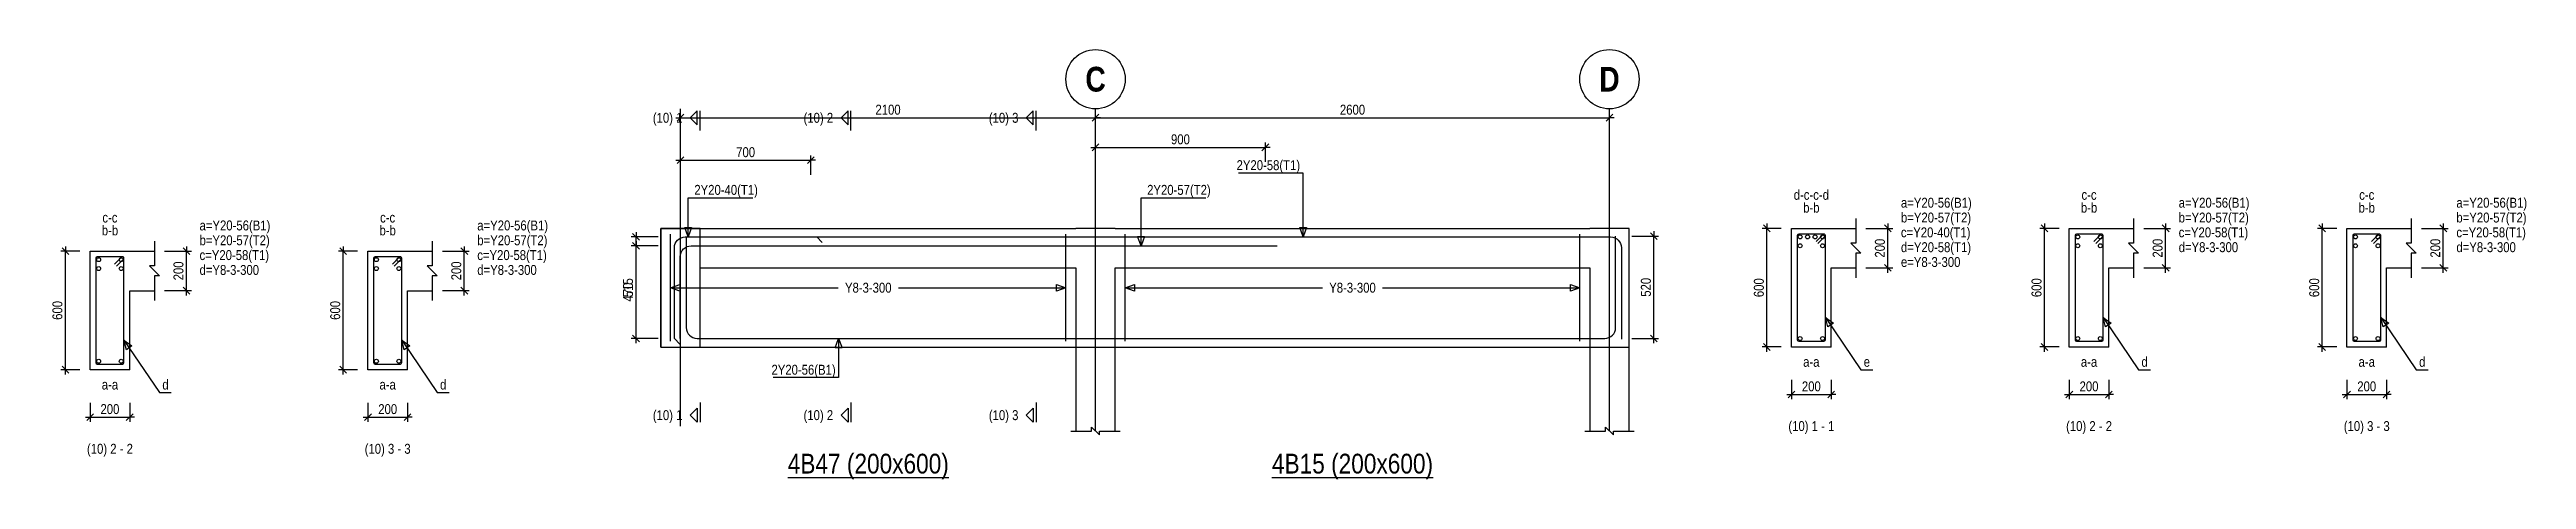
# Model space of a CAD drawing. Extents: x 0 to 206258, y -403073 to 0.
# Drawn here: x 46759 to 71823, y -273814 to -269464 of the extents above; entities that cross this region are included whole.
import ezdxf
from ezdxf.enums import TextEntityAlignment as Align
from ezdxf.lldxf.tags import DXFTag

# ---------------------------------------------------------------- set-up
doc = ezdxf.new("R2010")
doc.units = 0
doc.header["$LTSCALE"] = 1000
for name, color, linetype in [('Axis Circle(Dir 2)', 150, 'Continuous'), ('Axis Label(Dir 1)', 7, 'Continuous'), ('Axis Line(Dir 2)', 150, 'CENTER2'), ('Break Line', 5, 'Continuous'), ('Dimension Line', 5, 'Continuous'), ('Front Elevation Line', 40, 'Continuous'), ('Leader Line', 5, 'Continuous'), ('Link Line', 3, 'Continuous'), ('Rebar Kink', 4, 'Continuous'), ('Rebar Label', 6, 'Continuous'), ('Rebar Line', 7, 'Continuous'), ('Section Label', 1, 'Continuous'), ('Section Line', 1, 'Continuous'), ('Top Rebar Label', 6, 'Continuous'), ('Top Rebar Line', 7, 'Continuous')]:
    doc.layers.add(name, color=color, linetype=linetype)
for name, color, linetype, true_color in [('Back Elevation Line', 191, 'HIDDEN2', 0xd4aaff), ('Beam Label(D)', 94, 'Continuous', 0x008100), ('Beam Line(D)', 112, 'Continuous', 0x00bd5e), ('Link Label', 94, 'Continuous', 0x008100)]:
    doc.layers.add(name, color=color, linetype=linetype, true_color=true_color)
doc.styles.add('Axis Label(Dir 1)', font='ARIALNB.TTF', dxfattribs={"height": 250})
doc.styles.add('Beam Label(D)', font='ARIALN.TTF', dxfattribs={"height": 200})
doc.styles.add('Dimension Text', font='ARIALN.TTF', dxfattribs={"height": 100})
doc.styles.add('Link Label', font='ARIALN.TTF', dxfattribs={"height": 100})
doc.styles.add('Rebar Label', font='ARIALN.TTF', dxfattribs={"height": 100})
doc.styles.add('Section Label', font='ARIALN.TTF', dxfattribs={"height": 100})
doc.styles.add('Top Rebar Label', font='ARIALN.TTF', dxfattribs={"height": 100})
tags = doc.linetypes.add('CENTER2', pattern=[1.125, 0.75, -0.125, 0.125, -0.125]).pattern_tags.tags
tags[10:11] = [DXFTag(74, 4), DXFTag(75, 0), DXFTag(340, '0'), DXFTag(46, 0.0), DXFTag(50, 0.0), DXFTag(44, 0.0), DXFTag(45, 0.0)]
tags[8:9] = [DXFTag(74, 4), DXFTag(75, 0), DXFTag(340, '0'), DXFTag(46, 0.0), DXFTag(50, 0.0), DXFTag(44, 0.0), DXFTag(45, 0.0)]
tags[6:7] = [DXFTag(74, 4), DXFTag(75, 0), DXFTag(340, '0'), DXFTag(46, 0.0), DXFTag(50, 0.0), DXFTag(44, 0.0), DXFTag(45, 0.0)]
tags[4:5] = [DXFTag(74, 4), DXFTag(75, 0), DXFTag(340, '0'), DXFTag(46, 0.0), DXFTag(50, 0.0), DXFTag(44, 0.0), DXFTag(45, 0.0)]
tags = doc.linetypes.add('HIDDEN2', pattern=[0.1875, 0.125, -0.0625]).pattern_tags.tags
tags[6:7] = [DXFTag(74, 4), DXFTag(75, 0), DXFTag(340, '0'), DXFTag(46, 0.0), DXFTag(50, 0.0), DXFTag(44, 0.0), DXFTag(45, 0.0)]
tags[4:5] = [DXFTag(74, 4), DXFTag(75, 0), DXFTag(340, '0'), DXFTag(46, 0.0), DXFTag(50, 0.0), DXFTag(44, 0.0), DXFTag(45, 0.0)]
doc.dimstyles.new('BEAM', dxfattribs={"dimtxt": 100, "dimasz": 30, "dimexe": 48.3, "dimexo": 103.5, "dimgap": 30, "dimtad": 1, "dimtoh": 1, "dimdec": 1, "dimlfac": 0.5, "dimdsep": 46, "dimtxsty": 'Dimension Text', "dimblk": 'PCDIM_TICK', "dimcen": 0.09, "dimclrd": 5, "dimclre": 5, "dimclrt": 5, "dimadec": 1, "dimazin": 0, "dimtp": 1, "dimtm": 1, "dimtfac": 1, "dimtdec": 4, "dimtofl": 0, "dimtmove": 0, "dimatfit": 3, "dimfxl": 1, "dimtolj": 1, "dimtzin": 0, "dimarcsym": 0})

msp = doc.modelspace()

# ---------------------------------------------------------------- texts
at = {"layer": 'Axis Label(Dir 1)', "transparency": 33554687, "style": 'Axis Label(Dir 1)'}
for s, p in [('C', (57343.964, -269764.284)), ('D', (62543.964, -269764.284))]:
    msp.add_text(s, height=250, dxfattribs=at).set_placement(p, align=Align.MIDDLE_CENTER)
at = {"layer": 'Beam Label(D)', "transparency": 33554687, "style": 'Beam Label(D)'}
for s, p in [('%%U4B47 (200x600)', (55043.964, -273554.284)), ('%%U4B15 (200x600)', (59943.964, -273554.284))]:
    msp.add_text(s, height=200, dxfattribs=at).set_placement(p, align=Align.TOP_CENTER)
at = {"layer": 'Link Label', "transparency": 33554687, "style": 'Link Label'}
for s, p in [(' d=Y8-3-300', (68272.203, -271514.284)), (' d=Y8-3-300', (71082.442, -271514.284)), (' d=Y8-3-300', (48245.294, -271744.284)), (' d=Y8-3-300', (51055.533, -271744.284)), (' e=Y8-3-300', (65461.964, -271664.284)), ('e', (65116.964, -272674.284)), ('d', (67927.203, -272674.284)), ('d', (70737.442, -272674.284)), ('d', (47900.294, -272904.284)), ('d', (50710.533, -272904.284))]:
    msp.add_text(s, height=100, dxfattribs=at).set_placement(p)
for p in [(55043.964, -271874.284), (59943.964, -271874.284)]:
    msp.add_text('Y8-3-300', height=100, dxfattribs=at).set_placement(p, align=Align.MIDDLE_CENTER)
at = {"layer": 'Rebar Label', "transparency": 33554687, "style": 'Rebar Label'}
for s, p in [('d-c-c-d', (64586.964, -271014.284)), ('c-c', (67397.203, -271014.284)), ('c-c', (70207.442, -271014.284)), ('c-c', (47370.294, -271244.284)), ('c-c', (50180.533, -271244.284)), ('b-b', (64586.964, -271144.284)), ('b-b', (67397.203, -271144.284)), ('b-b', (70207.442, -271144.284)), ('b-b', (47370.294, -271374.284)), ('b-b', (50180.533, -271374.284)), ('a-a', (64586.964, -272704.284)), ('a-a', (67397.203, -272704.284)), ('a-a', (70207.442, -272704.284)), ('a-a', (47370.294, -272934.284)), ('a-a', (50180.533, -272934.284))]:
    msp.add_text(s, height=100, dxfattribs=at).set_placement(p, align=Align.BOTTOM_CENTER)
for p in [(48245.294, -271294.284), (51055.533, -271294.284), (65461.964, -271064.284), (68272.203, -271064.284), (71082.442, -271064.284)]:
    msp.add_text(' a=Y20-56(B1)', height=100, dxfattribs=at).set_placement(p)
msp.add_text(' 2Y20-56(B1)', height=100, dxfattribs=at).set_placement((54713.964, -272754.284), align=Align.RIGHT)
at = {"layer": 'Section Label', "transparency": 33554687, "style": 'Section Label'}
for s, p in [('(10) 1', (53163.253, -270154.994)), ('(10) 2', (54688.253, -270154.994)), ('(10) 3', (56563.253, -270154.994)), ('(10) 1', (53163.253, -273163.573)), ('(10) 2', (54688.253, -273163.573)), ('(10) 3', (56563.253, -273163.573))]:
    msp.add_text(s, height=100, dxfattribs=at).set_placement(p, align=Align.MIDDLE_RIGHT)
for s, p in [('(10) 2 - 2', (47370.294, -273584.284)), ('(10) 3 - 3', (50180.533, -273584.284)), ('(10) 1 - 1', (64586.964, -273354.284)), ('(10) 2 - 2', (67397.203, -273354.284)), ('(10) 3 - 3', (70207.442, -273354.284))]:
    msp.add_text(s, height=100, dxfattribs=at).set_placement(p, align=Align.BOTTOM_CENTER)
at = {"layer": 'Top Rebar Label', "transparency": 33554687, "style": 'Top Rebar Label'}
msp.add_text(' 2Y20-58(T1)', height=100, dxfattribs=at).set_placement((59413.964, -270684.284), align=Align.RIGHT)
for s, p in [(' 2Y20-40(T1)', (53251.964, -270934.284)), (' 2Y20-57(T2)', (57833.964, -270934.284)), (' b=Y20-57(T2)', (65461.964, -271214.284)), (' b=Y20-57(T2)', (68272.203, -271214.284)), (' b=Y20-57(T2)', (71082.442, -271214.284)), (' b=Y20-57(T2)', (48245.294, -271444.284)), (' b=Y20-57(T2)', (51055.533, -271444.284)), (' c=Y20-40(T1)', (65461.964, -271364.284)), (' d=Y20-58(T1)', (65461.964, -271514.284)), (' c=Y20-58(T1)', (68272.203, -271364.284)), (' c=Y20-58(T1)', (71082.442, -271364.284)), (' c=Y20-58(T1)', (48245.294, -271594.284)), (' c=Y20-58(T1)', (51055.533, -271594.284))]:
    msp.add_text(s, height=100, dxfattribs=at).set_placement(p)

# ---------------------------------------------------------------- blocks, each defined once
blk = doc.blocks.new('PCDIM_TICK')
at = {"layer": 'Dimension Line', "color": 0, "transparency": 33554687}
for p, q in [((1.15, 1.15), (-1.15, -1.15)), ((1.61, 0), (0, 0))]:
    blk.add_line(p, q, dxfattribs=at)
blk = doc.blocks.new('*U3451')
at = {"layer": 'Dimension Line', "color": 5, "true_color": 0x0000ff, "transparency": 16777216}
for p, q in [((47924, -271504), (48194, -271504)), ((48145, -271904), (48145, -271504)), ((47924, -271904), (48194, -271904))]:
    blk.add_line(p, q, dxfattribs=at)
at = {"layer": 'Dimension Line', "color": 5, "true_color": 0x0000ff, "transparency": 16777216, "xscale": 30, "yscale": 30}
for p, rotation in [((48145, -271504), 89.99999999999447), ((48145, -271904), 269.9999999999834)]:
    blk.add_blockref('PCDIM_TICK', p, dxfattribs=dict(at, rotation=rotation))
at = {"layer": 'Dimension Line', "color": 5, "true_color": 0x0000ff, "transparency": 16777216, "insert": (48115, -271704), "char_height": 100, "width": 182.77, "attachment_point": 8, "rotation": 90, "style": 'Dimension Text'}
blk.add_mtext('200', dxfattribs=at)
blk = doc.blocks.new('*U3452')
at = {"layer": 'Dimension Line', "color": 5, "true_color": 0x0000ff, "transparency": 16777216}
for p, q in [((47067, -271504), (46872, -271504)), ((46920, -272704), (46920, -271504)), ((47067, -272704), (46872, -272704))]:
    blk.add_line(p, q, dxfattribs=at)
at = {"layer": 'Dimension Line', "color": 5, "true_color": 0x0000ff, "transparency": 16777216, "xscale": 30, "yscale": 30}
for p, rotation in [((46920, -271504), 89.99999999999447), ((46920, -272704), 269.9999999999834)]:
    blk.add_blockref('PCDIM_TICK', p, dxfattribs=dict(at, rotation=rotation))
at = {"layer": 'Dimension Line', "color": 5, "true_color": 0x0000ff, "transparency": 16777216, "insert": (46890, -272104), "char_height": 100, "width": 181.97, "attachment_point": 8, "rotation": 90, "style": 'Dimension Text'}
blk.add_mtext('600', dxfattribs=at)
blk = doc.blocks.new('*U3453')
at = {"layer": 'Dimension Line', "color": 5, "true_color": 0x0000ff, "transparency": 16777216}
for p, q in [((47170, -273038), (47170, -273233)), ((47170, -273184), (47570, -273184)), ((47570, -273038), (47570, -273233))]:
    blk.add_line(p, q, dxfattribs=at)
at = {"layer": 'Dimension Line', "color": 5, "true_color": 0x0000ff, "transparency": 16777216, "xscale": 30, "yscale": 30, "rotation": 180.0000000000004}
blk.add_blockref('PCDIM_TICK', (47170, -273184), dxfattribs=at)
at = {"layer": 'Dimension Line', "color": 5, "true_color": 0x0000ff, "transparency": 16777216, "xscale": 30, "yscale": 30}
blk.add_blockref('PCDIM_TICK', (47570, -273184), dxfattribs=at)
at = {"layer": 'Dimension Line', "color": 5, "true_color": 0x0000ff, "transparency": 16777216, "insert": (47370, -273154), "char_height": 100, "width": 182.77, "attachment_point": 8, "style": 'Dimension Text'}
blk.add_mtext('200', dxfattribs=at)
blk = doc.blocks.new('*U3454')
at = {"layer": 'Dimension Line', "color": 5, "true_color": 0x0000ff, "transparency": 16777216}
for p, q in [((50734, -271504), (51004, -271504)), ((50956, -271904), (50956, -271504)), ((50734, -271904), (51004, -271904))]:
    blk.add_line(p, q, dxfattribs=at)
at = {"layer": 'Dimension Line', "color": 5, "true_color": 0x0000ff, "transparency": 16777216, "xscale": 30, "yscale": 30}
for p, rotation in [((50956, -271504), 89.99999999999447), ((50956, -271904), 269.9999999999834)]:
    blk.add_blockref('PCDIM_TICK', p, dxfattribs=dict(at, rotation=rotation))
at = {"layer": 'Dimension Line', "color": 5, "true_color": 0x0000ff, "transparency": 16777216, "insert": (50926, -271704), "char_height": 100, "width": 182.77, "attachment_point": 8, "rotation": 90, "style": 'Dimension Text'}
blk.add_mtext('200', dxfattribs=at)
blk = doc.blocks.new('*U3455')
at = {"layer": 'Dimension Line', "color": 5, "true_color": 0x0000ff, "transparency": 16777216}
for p, q in [((49877, -271504), (49682, -271504)), ((49731, -272704), (49731, -271504)), ((49877, -272704), (49682, -272704))]:
    blk.add_line(p, q, dxfattribs=at)
at = {"layer": 'Dimension Line', "color": 5, "true_color": 0x0000ff, "transparency": 16777216, "xscale": 30, "yscale": 30}
for p, rotation in [((49731, -271504), 89.99999999999447), ((49731, -272704), 269.9999999999834)]:
    blk.add_blockref('PCDIM_TICK', p, dxfattribs=dict(at, rotation=rotation))
at = {"layer": 'Dimension Line', "color": 5, "true_color": 0x0000ff, "transparency": 16777216, "insert": (49701, -272104), "char_height": 100, "width": 181.97, "attachment_point": 8, "rotation": 90, "style": 'Dimension Text'}
blk.add_mtext('600', dxfattribs=at)
blk = doc.blocks.new('*U3456')
at = {"layer": 'Dimension Line', "color": 5, "true_color": 0x0000ff, "transparency": 16777216}
for p, q in [((49981, -273038), (49981, -273233)), ((49981, -273184), (50381, -273184)), ((50381, -273038), (50381, -273233))]:
    blk.add_line(p, q, dxfattribs=at)
at = {"layer": 'Dimension Line', "color": 5, "true_color": 0x0000ff, "transparency": 16777216, "xscale": 30, "yscale": 30, "rotation": 180.0000000000004}
blk.add_blockref('PCDIM_TICK', (49981, -273184), dxfattribs=at)
at = {"layer": 'Dimension Line', "color": 5, "true_color": 0x0000ff, "transparency": 16777216, "xscale": 30, "yscale": 30}
blk.add_blockref('PCDIM_TICK', (50381, -273184), dxfattribs=at)
at = {"layer": 'Dimension Line', "color": 5, "true_color": 0x0000ff, "transparency": 16777216, "insert": (50181, -273154), "char_height": 100, "width": 182.77, "attachment_point": 8, "style": 'Dimension Text'}
blk.add_mtext('200', dxfattribs=at)
blk = doc.blocks.new('*U3461')
at = {"layer": 'Dimension Line', "color": 5, "true_color": 0x0000ff, "transparency": 16777216}
for p, q in [((53144, -270731), (53144, -270536)), ((53144, -270584), (54462, -270584)), ((54462, -270731), (54462, -270536))]:
    blk.add_line(p, q, dxfattribs=at)
at = {"layer": 'Dimension Line', "color": 5, "true_color": 0x0000ff, "transparency": 16777216, "xscale": 30, "yscale": 30, "rotation": 180.0000000000004}
blk.add_blockref('PCDIM_TICK', (53144, -270584), dxfattribs=at)
at = {"layer": 'Dimension Line', "color": 5, "true_color": 0x0000ff, "transparency": 16777216, "xscale": 30, "yscale": 30}
blk.add_blockref('PCDIM_TICK', (54462, -270584), dxfattribs=at)
at = {"layer": 'Dimension Line', "color": 5, "true_color": 0x0000ff, "transparency": 16777216, "insert": (53803, -270554), "char_height": 100, "width": 180.83, "attachment_point": 8, "style": 'Dimension Text'}
blk.add_mtext('700', dxfattribs=at)
blk = doc.blocks.new('*U3462')
at = {"layer": 'Dimension Line', "color": 5, "true_color": 0x0000ff, "transparency": 16777216}
for p, q in [((52918, -271360), (52646, -271360)), ((52694, -272388), (52694, -271360)), ((52918, -272388), (52646, -272388))]:
    blk.add_line(p, q, dxfattribs=at)
at = {"layer": 'Dimension Line', "color": 5, "true_color": 0x0000ff, "transparency": 16777216, "xscale": 30, "yscale": 30}
for p, rotation in [((52694, -271360), 89.99999999999447), ((52694, -272388), 269.9999999999834)]:
    blk.add_blockref('PCDIM_TICK', p, dxfattribs=dict(at, rotation=rotation))
at = {"layer": 'Dimension Line', "color": 5, "true_color": 0x0000ff, "transparency": 16777216, "insert": (52664, -271874), "char_height": 100, "width": 182.37, "attachment_point": 8, "rotation": 90, "style": 'Dimension Text'}
blk.add_mtext('515', dxfattribs=at)
blk = doc.blocks.new('*U3463')
at = {"layer": 'Dimension Line', "color": 5, "true_color": 0x0000ff, "transparency": 16777216}
for p, q in [((53144, -270301), (53144, -270106)), ((53144, -270154), (57344, -270154)), ((57344, -270301), (57344, -270106))]:
    blk.add_line(p, q, dxfattribs=at)
at = {"layer": 'Dimension Line', "color": 5, "true_color": 0x0000ff, "transparency": 16777216, "xscale": 30, "yscale": 30, "rotation": 180.0000000000004}
blk.add_blockref('PCDIM_TICK', (53144, -270154), dxfattribs=at)
at = {"layer": 'Dimension Line', "color": 5, "true_color": 0x0000ff, "transparency": 16777216, "xscale": 30, "yscale": 30}
blk.add_blockref('PCDIM_TICK', (57344, -270154), dxfattribs=at)
at = {"layer": 'Dimension Line', "color": 5, "true_color": 0x0000ff, "transparency": 16777216, "insert": (55244, -270124), "char_height": 100, "width": 247.25, "attachment_point": 8, "style": 'Dimension Text'}
blk.add_mtext('2100', dxfattribs=at)
blk = doc.blocks.new('*U3473')
at = {"layer": 'Dimension Line', "color": 5, "true_color": 0x0000ff, "transparency": 16777216}
for p, q in [((57344, -270601), (57344, -270406)), ((59062, -270601), (59062, -270406)), ((57344, -270454), (59062, -270454))]:
    blk.add_line(p, q, dxfattribs=at)
at = {"layer": 'Dimension Line', "color": 5, "true_color": 0x0000ff, "transparency": 16777216, "xscale": 30, "yscale": 30, "rotation": 180.0000000000004}
blk.add_blockref('PCDIM_TICK', (57344, -270454), dxfattribs=at)
at = {"layer": 'Dimension Line', "color": 5, "true_color": 0x0000ff, "transparency": 16777216, "xscale": 30, "yscale": 30}
blk.add_blockref('PCDIM_TICK', (59062, -270454), dxfattribs=at)
at = {"layer": 'Dimension Line', "color": 5, "true_color": 0x0000ff, "transparency": 16777216, "insert": (58203, -270424), "char_height": 100, "width": 181.5, "attachment_point": 8, "style": 'Dimension Text'}
blk.add_mtext('900', dxfattribs=at)
blk = doc.blocks.new('*U3474')
at = {"layer": 'Dimension Line', "color": 5, "true_color": 0x0000ff, "transparency": 16777216}
for p, q in [((52918, -271450), (52646, -271450)), ((52694, -272388), (52694, -271450)), ((52918, -272388), (52646, -272388))]:
    blk.add_line(p, q, dxfattribs=at)
at = {"layer": 'Dimension Line', "color": 5, "true_color": 0x0000ff, "transparency": 16777216, "xscale": 30, "yscale": 30}
for p, rotation in [((52694, -271450), 89.99999999999447), ((52694, -272388), 269.9999999999834)]:
    blk.add_blockref('PCDIM_TICK', p, dxfattribs=dict(at, rotation=rotation))
at = {"layer": 'Dimension Line', "color": 5, "true_color": 0x0000ff, "transparency": 16777216, "insert": (52664, -271919), "char_height": 100, "width": 184.72, "attachment_point": 8, "rotation": 90, "style": 'Dimension Text'}
blk.add_mtext('470', dxfattribs=at)
blk = doc.blocks.new('*U3475')
at = {"layer": 'Dimension Line', "color": 5, "true_color": 0x0000ff, "transparency": 16777216}
for p, q in [((62769, -271352), (63042, -271352)), ((62994, -272388), (62994, -271352)), ((62769, -272388), (63042, -272388))]:
    blk.add_line(p, q, dxfattribs=at)
at = {"layer": 'Dimension Line', "color": 5, "true_color": 0x0000ff, "transparency": 16777216, "xscale": 30, "yscale": 30}
for p, rotation in [((62994, -271352), 89.99999999999447), ((62994, -272388), 269.9999999999834)]:
    blk.add_blockref('PCDIM_TICK', p, dxfattribs=dict(at, rotation=rotation))
at = {"layer": 'Dimension Line', "color": 5, "true_color": 0x0000ff, "transparency": 16777216, "insert": (62964, -271870), "char_height": 100, "width": 181.5, "attachment_point": 8, "rotation": 90, "style": 'Dimension Text'}
blk.add_mtext('520', dxfattribs=at)
blk = doc.blocks.new('*U3476')
at = {"layer": 'Dimension Line', "color": 5, "true_color": 0x0000ff, "transparency": 16777216}
for p, q in [((57344, -270301), (57344, -270106)), ((57344, -270154), (62544, -270154)), ((62544, -270301), (62544, -270106))]:
    blk.add_line(p, q, dxfattribs=at)
at = {"layer": 'Dimension Line', "color": 5, "true_color": 0x0000ff, "transparency": 16777216, "xscale": 30, "yscale": 30, "rotation": 180.0000000000004}
blk.add_blockref('PCDIM_TICK', (57344, -270154), dxfattribs=at)
at = {"layer": 'Dimension Line', "color": 5, "true_color": 0x0000ff, "transparency": 16777216, "xscale": 30, "yscale": 30}
blk.add_blockref('PCDIM_TICK', (62544, -270154), dxfattribs=at)
at = {"layer": 'Dimension Line', "color": 5, "true_color": 0x0000ff, "transparency": 16777216, "insert": (59944, -270124), "char_height": 100, "width": 247.25, "attachment_point": 8, "style": 'Dimension Text'}
blk.add_mtext('2600', dxfattribs=at)
blk = doc.blocks.new('*U3464')
at = {"layer": 'Dimension Line', "color": 5, "true_color": 0x0000ff, "transparency": 16777216}
for p, q in [((65140, -271274), (65410, -271274)), ((65362, -271674), (65362, -271274)), ((65140, -271674), (65410, -271674))]:
    blk.add_line(p, q, dxfattribs=at)
at = {"layer": 'Dimension Line', "color": 5, "true_color": 0x0000ff, "transparency": 16777216, "xscale": 30, "yscale": 30}
for p, rotation in [((65362, -271274), 89.99999999999447), ((65362, -271674), 269.9999999999834)]:
    blk.add_blockref('PCDIM_TICK', p, dxfattribs=dict(at, rotation=rotation))
at = {"layer": 'Dimension Line', "color": 5, "true_color": 0x0000ff, "transparency": 16777216, "insert": (65332, -271474), "char_height": 100, "width": 182.77, "attachment_point": 8, "rotation": 90, "style": 'Dimension Text'}
blk.add_mtext('200', dxfattribs=at)
blk = doc.blocks.new('*U3465')
at = {"layer": 'Dimension Line', "color": 5, "true_color": 0x0000ff, "transparency": 16777216}
for p, q in [((64283, -271274), (64089, -271274)), ((64137, -272474), (64137, -271274)), ((64283, -272474), (64089, -272474))]:
    blk.add_line(p, q, dxfattribs=at)
at = {"layer": 'Dimension Line', "color": 5, "true_color": 0x0000ff, "transparency": 16777216, "xscale": 30, "yscale": 30}
for p, rotation in [((64137, -271274), 89.99999999999447), ((64137, -272474), 269.9999999999834)]:
    blk.add_blockref('PCDIM_TICK', p, dxfattribs=dict(at, rotation=rotation))
at = {"layer": 'Dimension Line', "color": 5, "true_color": 0x0000ff, "transparency": 16777216, "insert": (64107, -271874), "char_height": 100, "width": 181.97, "attachment_point": 8, "rotation": 90, "style": 'Dimension Text'}
blk.add_mtext('600', dxfattribs=at)
blk = doc.blocks.new('*U3466')
at = {"layer": 'Dimension Line', "color": 5, "true_color": 0x0000ff, "transparency": 16777216}
for p, q in [((64387, -272808), (64387, -273003)), ((64787, -272808), (64787, -273003)), ((64387, -272954), (64787, -272954))]:
    blk.add_line(p, q, dxfattribs=at)
at = {"layer": 'Dimension Line', "color": 5, "true_color": 0x0000ff, "transparency": 16777216, "xscale": 30, "yscale": 30, "rotation": 180.0000000000004}
blk.add_blockref('PCDIM_TICK', (64387, -272954), dxfattribs=at)
at = {"layer": 'Dimension Line', "color": 5, "true_color": 0x0000ff, "transparency": 16777216, "xscale": 30, "yscale": 30}
blk.add_blockref('PCDIM_TICK', (64787, -272954), dxfattribs=at)
at = {"layer": 'Dimension Line', "color": 5, "true_color": 0x0000ff, "transparency": 16777216, "insert": (64587, -272924), "char_height": 100, "width": 182.77, "attachment_point": 8, "style": 'Dimension Text'}
blk.add_mtext('200', dxfattribs=at)
blk = doc.blocks.new('*U3467')
at = {"layer": 'Dimension Line', "color": 5, "true_color": 0x0000ff, "transparency": 16777216}
for p, q in [((67951, -271274), (68221, -271274)), ((68172, -271674), (68172, -271274)), ((67951, -271674), (68221, -271674))]:
    blk.add_line(p, q, dxfattribs=at)
at = {"layer": 'Dimension Line', "color": 5, "true_color": 0x0000ff, "transparency": 16777216, "xscale": 30, "yscale": 30}
for p, rotation in [((68172, -271274), 89.99999999999447), ((68172, -271674), 269.9999999999834)]:
    blk.add_blockref('PCDIM_TICK', p, dxfattribs=dict(at, rotation=rotation))
at = {"layer": 'Dimension Line', "color": 5, "true_color": 0x0000ff, "transparency": 16777216, "insert": (68142, -271474), "char_height": 100, "width": 182.77, "attachment_point": 8, "rotation": 90, "style": 'Dimension Text'}
blk.add_mtext('200', dxfattribs=at)
blk = doc.blocks.new('*U3468')
at = {"layer": 'Dimension Line', "color": 5, "true_color": 0x0000ff, "transparency": 16777216}
for p, q in [((67094, -271274), (66899, -271274)), ((66947, -272474), (66947, -271274)), ((67094, -272474), (66899, -272474))]:
    blk.add_line(p, q, dxfattribs=at)
at = {"layer": 'Dimension Line', "color": 5, "true_color": 0x0000ff, "transparency": 16777216, "xscale": 30, "yscale": 30}
for p, rotation in [((66947, -271274), 89.99999999999447), ((66947, -272474), 269.9999999999834)]:
    blk.add_blockref('PCDIM_TICK', p, dxfattribs=dict(at, rotation=rotation))
at = {"layer": 'Dimension Line', "color": 5, "true_color": 0x0000ff, "transparency": 16777216, "insert": (66917, -271874), "char_height": 100, "width": 181.97, "attachment_point": 8, "rotation": 90, "style": 'Dimension Text'}
blk.add_mtext('600', dxfattribs=at)
blk = doc.blocks.new('*U3469')
at = {"layer": 'Dimension Line', "color": 5, "true_color": 0x0000ff, "transparency": 16777216}
for p, q in [((67197, -272808), (67197, -273003)), ((67597, -272808), (67597, -273003)), ((67197, -272954), (67597, -272954))]:
    blk.add_line(p, q, dxfattribs=at)
at = {"layer": 'Dimension Line', "color": 5, "true_color": 0x0000ff, "transparency": 16777216, "xscale": 30, "yscale": 30, "rotation": 180.0000000000004}
blk.add_blockref('PCDIM_TICK', (67197, -272954), dxfattribs=at)
at = {"layer": 'Dimension Line', "color": 5, "true_color": 0x0000ff, "transparency": 16777216, "xscale": 30, "yscale": 30}
blk.add_blockref('PCDIM_TICK', (67597, -272954), dxfattribs=at)
at = {"layer": 'Dimension Line', "color": 5, "true_color": 0x0000ff, "transparency": 16777216, "insert": (67397, -272924), "char_height": 100, "width": 182.77, "attachment_point": 8, "style": 'Dimension Text'}
blk.add_mtext('200', dxfattribs=at)
blk = doc.blocks.new('*U3470')
at = {"layer": 'Dimension Line', "color": 5, "true_color": 0x0000ff, "transparency": 16777216}
for p, q in [((70761, -271274), (71031, -271274)), ((70982, -271674), (70982, -271274)), ((70761, -271674), (71031, -271674))]:
    blk.add_line(p, q, dxfattribs=at)
at = {"layer": 'Dimension Line', "color": 5, "true_color": 0x0000ff, "transparency": 16777216, "xscale": 30, "yscale": 30}
for p, rotation in [((70982, -271274), 89.99999999999447), ((70982, -271674), 269.9999999999834)]:
    blk.add_blockref('PCDIM_TICK', p, dxfattribs=dict(at, rotation=rotation))
at = {"layer": 'Dimension Line', "color": 5, "true_color": 0x0000ff, "transparency": 16777216, "insert": (70952, -271474), "char_height": 100, "width": 182.77, "attachment_point": 8, "rotation": 90, "style": 'Dimension Text'}
blk.add_mtext('200', dxfattribs=at)
blk = doc.blocks.new('*U3471')
at = {"layer": 'Dimension Line', "color": 5, "true_color": 0x0000ff, "transparency": 16777216}
for p, q in [((69904, -271274), (69709, -271274)), ((69757, -272474), (69757, -271274)), ((69904, -272474), (69709, -272474))]:
    blk.add_line(p, q, dxfattribs=at)
at = {"layer": 'Dimension Line', "color": 5, "true_color": 0x0000ff, "transparency": 16777216, "xscale": 30, "yscale": 30}
for p, rotation in [((69757, -271274), 89.99999999999447), ((69757, -272474), 269.9999999999834)]:
    blk.add_blockref('PCDIM_TICK', p, dxfattribs=dict(at, rotation=rotation))
at = {"layer": 'Dimension Line', "color": 5, "true_color": 0x0000ff, "transparency": 16777216, "insert": (69727, -271874), "char_height": 100, "width": 181.97, "attachment_point": 8, "rotation": 90, "style": 'Dimension Text'}
blk.add_mtext('600', dxfattribs=at)
blk = doc.blocks.new('*U3472')
at = {"layer": 'Dimension Line', "color": 5, "true_color": 0x0000ff, "transparency": 16777216}
for p, q in [((70007, -272808), (70007, -273003)), ((70407, -272808), (70407, -273003)), ((70007, -272954), (70407, -272954))]:
    blk.add_line(p, q, dxfattribs=at)
at = {"layer": 'Dimension Line', "color": 5, "true_color": 0x0000ff, "transparency": 16777216, "xscale": 30, "yscale": 30, "rotation": 180.0000000000004}
blk.add_blockref('PCDIM_TICK', (70007, -272954), dxfattribs=at)
at = {"layer": 'Dimension Line', "color": 5, "true_color": 0x0000ff, "transparency": 16777216, "xscale": 30, "yscale": 30}
blk.add_blockref('PCDIM_TICK', (70407, -272954), dxfattribs=at)
at = {"layer": 'Dimension Line', "color": 5, "true_color": 0x0000ff, "transparency": 16777216, "insert": (70207, -272924), "char_height": 100, "width": 182.77, "attachment_point": 8, "style": 'Dimension Text'}
blk.add_mtext('200', dxfattribs=at)

# ---------------------------------------------------------------- dimensions: what is measured, and where the dimension line sits
at = {"layer": 'Dimension Line', "transparency": 33554687}
for base, p1, p2, text, picture, middle in [((55243.964, -270154.284), (53143.964, -270404.284), (57343.964, -270404.284), '2100', '*U3463', (55243.964, -270154.284)), ((59943.964, -270154.284), (57343.964, -270404.284), (62543.964, -270404.284), '2600', '*U3476', (59943.964, -270154.284)), ((53802.964, -270584.284), (53143.964, -270834.284), (54461.964, -270834.284), '700', '*U3461', (53802.964, -270584.284)), ((58202.964, -270454.284), (57343.964, -270704.284), (59061.964, -270704.284), '900', '*U3473', (58202.964, -270454.284)), ((47370.294, -273184.284), (47170.294, -272934.284), (47570.294, -272934.284), '200', '*U3453', (47370.294, -273184.284)), ((50180.533, -273184.284), (49980.533, -272934.284), (50380.533, -272934.284), '200', '*U3456', (50180.533, -273184.284)), ((64586.964, -272954.284), (64386.964, -272704.284), (64786.964, -272704.284), '200', '*U3466', (64586.964, -272954.284)), ((67397.203, -272954.284), (67197.203, -272704.284), (67597.203, -272704.284), '200', '*U3469', (67397.203, -272954.284)), ((70207.442, -272954.284), (70007.442, -272704.284), (70407.442, -272704.284), '200', '*U3472', (70207.442, -272954.284))]:
    dim = msp.add_linear_dim(base=base, p1=p1, p2=p2, text=text, dimstyle='BEAM', override={"dimscale": 1, "dimtxt": 100, "dimasz": 30, "dimexe": 48.3, "dimexo": 103.5, "dimgap": 30, "dimtad": 1, "dimtih": 0, "dimdec": 1, "dimlfac": 0.5, "dimzin": 8, "dimlunit": 2, "dimpost": '', "dimtxsty": 'Dimension Text', "dimblk": 'PCDIM_TICK', "dimse1": 0, "dimse2": 0, "dimsd2": 0, "dimclrd": 5, "dimclre": 5, "dimclrt": 5, "dimaunit": 0, "dimadec": 1, "dimazin": 0, "dimtol": 0, "dimtp": 1, "dimtm": 1, "dimtmove": 0}, dxfattribs=at)
    dim.commit()
    dim.dimension.update_dxf_attribs({"geometry": picture, "text_midpoint": middle})
for base, p1, p2, text, picture, middle in [((52693.964, -271874.284), (53021.964, -272388.284), (53021.964, -271360.284), '515', '*U3462', (52693.964, -271874.284)), ((52693.964, -271919.284), (53021.964, -272388.284), (53021.964, -271450.284), '470', '*U3474', (52693.964, -271919.284)), ((62993.964, -271870.284), (62665.964, -272388.284), (62665.965, -271352.284), '520', '*U3475', (62993.964, -271870.284)), ((64136.964, -271874.284), (64386.964, -272474.284), (64386.964, -271274.284), '600', '*U3465', (64136.964, -271874.284)), ((65361.964, -271474.284), (65036.964, -271674.284), (65036.964, -271274.284), '200', '*U3464', (65361.964, -271474.284)), ((66947.203, -271874.284), (67197.203, -272474.284), (67197.203, -271274.284), '600', '*U3468', (66947.203, -271874.284)), ((68172.203, -271474.284), (67847.203, -271674.284), (67847.203, -271274.284), '200', '*U3467', (68172.203, -271474.284)), ((69757.442, -271874.284), (70007.442, -272474.284), (70007.442, -271274.284), '600', '*U3471', (69757.442, -271874.284)), ((70982.442, -271474.284), (70657.442, -271674.284), (70657.442, -271274.284), '200', '*U3470', (70982.442, -271474.284)), ((46920.294, -272104.284), (47170.294, -272704.284), (47170.294, -271504.284), '600', '*U3452', (46920.294, -272104.284)), ((48145.294, -271704.284), (47820.294, -271904.284), (47820.294, -271504.284), '200', '*U3451', (48145.294, -271704.284)), ((49730.533, -272104.284), (49980.533, -272704.284), (49980.533, -271504.284), '600', '*U3455', (49730.533, -272104.284)), ((50955.533, -271704.284), (50630.533, -271904.284), (50630.533, -271504.284), '200', '*U3454', (50955.533, -271704.284))]:
    dim = msp.add_linear_dim(base=base, p1=p1, p2=p2, angle=90, text=text, dimstyle='BEAM', override={"dimscale": 1, "dimtxt": 100, "dimasz": 30, "dimexe": 48.3, "dimexo": 103.5, "dimgap": 30, "dimtad": 1, "dimtih": 0, "dimdec": 1, "dimlfac": 0.5, "dimzin": 8, "dimlunit": 2, "dimpost": '', "dimtxsty": 'Dimension Text', "dimblk": 'PCDIM_TICK', "dimse1": 0, "dimse2": 0, "dimsd2": 0, "dimclrd": 5, "dimclre": 5, "dimclrt": 5, "dimaunit": 0, "dimadec": 1, "dimazin": 0, "dimtol": 0, "dimtp": 1, "dimtm": 1, "dimtmove": 0}, dxfattribs=at)
    dim.commit()
    dim.dimension.update_dxf_attribs({"geometry": picture, "text_midpoint": middle})

# ---------------------------------------------------------------- linework, layer by layer
at = {"layer": 'Axis Circle(Dir 2)', "transparency": 33554687}
for centre in [(57343.964, -269764.284), (62543.964, -269764.284)]:
    msp.add_circle(centre, 300, dxfattribs=at)
at = {"layer": 'Axis Line(Dir 2)', "transparency": 33554687}
for points in [[(53143.964, -273274.284), (53143.964, -270064.284)], [(57343.964, -273324.284), (57343.964, -270064.284)], [(62543.964, -273324.284), (62543.964, -270064.284)]]:
    msp.add_lwpolyline(points, dxfattribs=at)
at = {"layer": 'Back Elevation Line', "transparency": 33554687}
for points in [[(53343.964, -271274.284), (52943.964, -271274.284)], [(52943.964, -271274.284), (52943.964, -272474.284)], [(53343.964, -271274.284), (57143.964, -271274.284)], [(57543.964, -271274.284), (57143.964, -271274.284)], [(57543.964, -271274.284), (62343.964, -271274.284)], [(62743.964, -271274.284), (62343.964, -271274.284)], [(62743.964, -272474.284), (62743.964, -271274.284)], [(53343.964, -272474.284), (53343.964, -271674.284)], [(53343.964, -271674.284), (57143.964, -271674.284)], [(57143.964, -271674.284), (57143.964, -272474.284)], [(57543.964, -272474.284), (57543.964, -271674.284)], [(57543.964, -271674.284), (62343.964, -271674.284)], [(62343.964, -271674.284), (62343.964, -272474.284)], [(52943.964, -272474.284), (53343.964, -272474.284)], [(57143.964, -272474.284), (57543.964, -272474.284)], [(62343.964, -272474.284), (62743.964, -272474.284)]]:
    msp.add_lwpolyline(points, dxfattribs=at)
at = {"layer": 'Beam Line(D)', "transparency": 33554687}
for points in [[(52943.964, -271274.284), (57143.964, -271274.284)], [(52943.964, -272474.284), (52943.964, -271274.284)], [(57543.964, -271274.284), (57143.964, -271274.284)], [(57543.964, -271274.284), (62343.964, -271274.284)], [(62743.964, -271274.284), (62343.964, -271274.284)], [(62743.965, -273324.284), (62743.964, -271274.284)], [(64386.964, -271274.284), (64786.964, -271274.284)], [(64786.964, -272474.284), (64386.964, -272474.284), (64386.964, -271274.284)], [(64786.964, -271274.284), (64786.964, -271274.284)], [(64786.964, -271274.284), (65036.964, -271274.284)], [(67197.203, -271274.284), (67597.203, -271274.284)], [(67597.203, -272474.284), (67197.203, -272474.284), (67197.203, -271274.284)], [(67597.203, -271274.284), (67597.203, -271274.284)], [(67597.203, -271274.284), (67847.203, -271274.284)], [(70007.442, -271274.284), (70407.442, -271274.284)], [(70407.442, -272474.284), (70007.442, -272474.284), (70007.442, -271274.284)], [(70407.442, -271274.284), (70407.442, -271274.284)], [(70407.442, -271274.284), (70657.442, -271274.284)], [(47170.294, -271504.284), (47570.294, -271504.284)], [(47570.294, -272704.284), (47170.294, -272704.284), (47170.294, -271504.284)], [(47570.294, -271504.284), (47570.294, -271504.284)], [(47570.294, -271504.284), (47820.294, -271504.284)], [(49980.533, -271504.284), (50380.533, -271504.284)], [(50380.533, -272704.284), (49980.533, -272704.284), (49980.533, -271504.284)], [(50380.533, -271504.284), (50380.533, -271504.284)], [(50380.533, -271504.284), (50630.533, -271504.284)], [(64786.964, -272474.284), (64786.964, -271674.284), (65036.964, -271674.284)], [(67597.203, -272474.284), (67597.203, -271674.284), (67847.203, -271674.284)], [(70407.442, -272474.284), (70407.442, -271674.284), (70657.442, -271674.284)], [(47570.294, -272704.284), (47570.294, -271904.284), (47820.294, -271904.284)], [(50380.533, -272704.284), (50380.533, -271904.284), (50630.533, -271904.284)], [(52943.964, -272474.284), (57143.964, -272474.284)], [(57143.964, -272474.284), (57143.964, -273324.284)], [(57543.964, -273324.284), (57543.964, -272474.284)], [(57543.964, -272474.284), (62343.964, -272474.284)], [(62343.964, -272474.284), (62343.964, -273324.284)]]:
    msp.add_lwpolyline(points, dxfattribs=at)
at = {"layer": 'Break Line', "transparency": 33554687}
for points in [[(65036.964, -271174.284), (65036.964, -271424.284), (64986.964, -271424.284), (65086.964, -271524.284), (65036.964, -271524.284), (65036.964, -271774.284)], [(67847.203, -271174.284), (67847.203, -271424.284), (67797.203, -271424.284), (67897.203, -271524.284), (67847.203, -271524.284), (67847.203, -271774.284)], [(70657.442, -271174.284), (70657.442, -271424.284), (70607.442, -271424.284), (70707.442, -271524.284), (70657.442, -271524.284), (70657.442, -271774.284)], [(47820.294, -271404.284), (47820.294, -271654.284), (47770.294, -271654.284), (47870.294, -271754.284), (47820.294, -271754.284), (47820.294, -272004.284)], [(50630.533, -271404.284), (50630.533, -271654.284), (50580.533, -271654.284), (50680.533, -271754.284), (50630.533, -271754.284), (50630.533, -272004.284)], [(57093.964, -273324.284), (57303.964, -273324.284), (57303.964, -273284.284), (57383.964, -273364.284), (57383.964, -273324.284), (57593.964, -273324.284)], [(62293.964, -273324.284), (62503.964, -273324.284), (62503.964, -273284.284), (62583.964, -273364.284), (62583.964, -273324.284), (62793.965, -273324.284)]]:
    msp.add_lwpolyline(points, dxfattribs=at)
at = {"layer": 'Front Elevation Line', "transparency": 33554687}
for points in [[(53343.964, -271274.284), (52943.964, -271274.284)], [(52943.964, -271274.284), (52943.964, -272474.284)], [(53343.964, -272474.284), (53343.964, -271274.284)], [(52943.964, -272474.284), (53343.964, -272474.284)]]:
    msp.add_lwpolyline(points, dxfattribs=at)
at = {"layer": 'Leader Line', "transparency": 33554687}
for points in [[(59443.964, -271360.284), (59443.964, -270714.284), (58788.973, -270714.284)], [(53221.964, -271360.284), (53221.964, -270964.284), (53876.955, -270964.284)], [(57803.964, -271450.284), (57803.964, -270964.284), (58458.955, -270964.284)], [(53187.762, -271266.314), (53256.166, -271266.314), (53221.964, -271360.284), (53187.762, -271266.314)], [(57769.762, -271356.314), (57838.166, -271356.314), (57803.964, -271450.284), (57769.762, -271356.314)], [(59409.762, -271266.314), (59478.166, -271266.314), (59443.964, -271360.284), (59409.762, -271266.314)], [(53043.964, -271874.284), (53137.933, -271840.082), (53137.933, -271908.486), (53043.964, -271874.284), (54739.32, -271874.284)], [(55348.608, -271874.284), (57043.964, -271874.284), (56949.995, -271908.486), (56949.995, -271840.082), (57043.964, -271874.284)], [(57643.964, -271874.284), (57737.933, -271840.082), (57737.933, -271908.486), (57643.964, -271874.284), (59639.32, -271874.284)], [(60248.608, -271874.284), (62243.964, -271874.284), (62149.994, -271908.486), (62149.994, -271840.082), (62243.964, -271874.284)], [(64809.905, -272233.008), (64753.221, -272271.297), (64728.964, -272174.283), (64809.905, -272233.008)], [(64728.964, -272174.283), (65086.964, -272704.284), (65207.776, -272704.284)], [(67620.144, -272233.009), (67563.46, -272271.298), (67539.204, -272174.284), (67620.144, -272233.009)], [(67539.204, -272174.284), (67897.203, -272704.284), (68018.015, -272704.284)], [(70430.381, -272233.007), (70373.697, -272271.296), (70349.441, -272174.282), (70430.381, -272233.007)], [(70349.441, -272174.282), (70707.442, -272704.284), (70828.253, -272704.284)], [(47593.235, -272463.009), (47536.551, -272501.298), (47512.294, -272404.284), (47593.235, -272463.009)], [(47512.294, -272404.284), (47870.294, -272934.284), (47991.105, -272934.284)], [(50403.472, -272463.007), (50346.788, -272501.296), (50322.532, -272404.282), (50403.472, -272463.007)], [(50322.532, -272404.282), (50680.533, -272934.284), (50801.344, -272934.284)], [(54743.964, -272388.284), (54743.964, -272784.284), (54081.291, -272784.284)], [(54778.166, -272482.253), (54709.762, -272482.253), (54743.964, -272388.284), (54778.166, -272482.253)]]:
    msp.add_lwpolyline(points, dxfattribs=at)
at = {"layer": 'Link Line', "transparency": 33554687}
for p, q in [((53043.964, -272416.284), (53043.964, -271332.284)), ((57043.964, -272416.284), (57043.964, -271332.284)), ((57643.964, -272416.284), (57643.964, -271332.284)), ((62243.964, -272416.284), (62243.964, -271332.284))]:
    msp.add_line(p, q, dxfattribs=at)
for points in [[(64654.153, -271426.894), (64724.864, -271356.183, 0.668178638), (64714.964, -271332.284), (64458.964, -271332.284, 0.414213562), (64444.964, -271346.284), (64444.964, -272402.284, 0.414213562), (64458.964, -272416.284), (64714.964, -272416.284, 0.414213562), (64728.964, -272402.284), (64728.964, -271346.284, 0.668178638), (64705.065, -271336.384), (64634.354, -271407.095)], [(67464.392, -271426.894), (67535.103, -271356.183, 0.668178638), (67525.203, -271332.284), (67269.203, -271332.284, 0.414213562), (67255.203, -271346.284), (67255.203, -272402.284, 0.414213562), (67269.203, -272416.284), (67525.203, -272416.284, 0.414213562), (67539.203, -272402.284), (67539.203, -271346.284, 0.668178638), (67515.304, -271336.384), (67444.593, -271407.095)], [(70274.631, -271426.894), (70345.341, -271356.183, 0.668178638), (70335.442, -271332.284), (70079.442, -271332.284, 0.414213562), (70065.442, -271346.284), (70065.442, -272402.284, 0.414213562), (70079.442, -272416.284), (70335.442, -272416.284, 0.414213562), (70349.442, -272402.284), (70349.442, -271346.284, 0.668178638), (70325.542, -271336.384), (70254.832, -271407.095)], [(47437.483, -271656.894), (47508.193, -271586.183, 0.668178638), (47498.294, -271562.284), (47242.294, -271562.284, 0.414213562), (47228.294, -271576.284), (47228.294, -272632.284, 0.414213562), (47242.294, -272646.284), (47498.294, -272646.284, 0.414213562), (47512.294, -272632.284), (47512.294, -271576.284, 0.668178638), (47488.394, -271566.384), (47417.684, -271637.095)], [(50247.721, -271656.894), (50318.432, -271586.183, 0.668178638), (50308.533, -271562.284), (50052.533, -271562.284, 0.414213562), (50038.533, -271576.284), (50038.533, -272632.284, 0.414213562), (50052.533, -272646.284), (50308.533, -272646.284, 0.414213562), (50322.533, -272632.284), (50322.533, -271576.284, 0.668178638), (50298.633, -271566.384), (50227.922, -271637.095)]]:
    msp.add_lwpolyline(points, format="xyb", dxfattribs=at)
at = {"layer": 'Rebar Kink', "transparency": 33554687}
for p, q in [((54578.533, -271416.852), (54521.964, -271360.284)), ((53138.533, -272444.852), (53081.964, -272388.284)), ((53138.533, -272444.852), (53081.964, -272388.284))]:
    msp.add_line(p, q, dxfattribs=at)
at = {"layer": 'Rebar Line', "transparency": 33554687}
msp.add_lwpolyline([(53201.964, -271360.284), (53201.964, -272278.328, 0.414213562), (53311.92, -272388.284), (62496.008, -272388.284, 0.414213543), (62605.964, -272278.328), (62605.965, -271352.284)], format="xyb", dxfattribs=at)
for centre in [(64472.964, -271360.284), (64472.964, -271450.284), (64548.964, -271360.284), (64624.964, -271360.284), (64700.964, -271360.284), (64700.964, -271450.284), (67283.203, -271360.284), (67283.203, -271450.284), (67511.203, -271360.284), (67511.203, -271450.284), (70093.442, -271360.284), (70093.442, -271450.284), (70321.442, -271360.284), (70321.442, -271450.284), (47256.294, -271590.284), (47256.294, -271680.284), (47484.294, -271590.284), (47484.294, -271680.284), (50066.533, -271590.284), (50066.533, -271680.284), (50294.533, -271590.284), (50294.533, -271680.284), (64472.964, -272388.284), (64700.964, -272388.284), (67283.203, -272388.284), (67511.203, -272388.284), (70093.442, -272388.284), (70321.442, -272388.284), (47256.294, -272618.284), (47484.294, -272618.284), (50066.533, -272618.284), (50294.533, -272618.284)]:
    msp.add_circle(centre, 20, dxfattribs=at)
at = {"layer": 'Section Line', "transparency": 33554687}
for points in [[(53313.964, -270084.284), (53243.253, -270154.994), (53313.964, -270225.705), (53313.964, -270084.284)], [(53343.964, -270284.284), (53343.964, -270084.284)], [(54838.964, -270084.284), (54768.253, -270154.994), (54838.964, -270225.705), (54838.964, -270084.284)], [(54868.964, -270284.284), (54868.964, -270084.284)], [(56713.964, -270084.284), (56643.253, -270154.994), (56713.964, -270225.705), (56713.964, -270084.284)], [(56743.964, -270284.284), (56743.964, -270084.284)], [(53313.964, -273234.284), (53313.964, -273234.284), (53243.253, -273163.573), (53313.964, -273092.862), (53313.964, -273234.284)], [(53343.964, -273034.284), (53343.964, -273234.284)], [(54838.964, -273234.284), (54838.964, -273234.284), (54768.253, -273163.573), (54838.964, -273092.862), (54838.964, -273234.284)], [(54868.964, -273034.284), (54868.964, -273234.284)], [(56713.964, -273234.284), (56713.964, -273234.284), (56643.253, -273163.573), (56713.964, -273092.862), (56713.964, -273234.284)], [(56743.964, -273034.284), (56743.964, -273234.284)]]:
    msp.add_lwpolyline(points, dxfattribs=at)
at = {"layer": 'Top Rebar Line', "transparency": 33554687}
for points in [[(53081.964, -272388.284), (53081.964, -271470.239, -0.414213562), (53191.92, -271360.284), (54521.964, -271360.284)], [(53081.964, -272388.284), (53081.964, -271470.239, -0.414213562), (53191.92, -271360.284), (62556.008, -271360.284, -0.414213562), (62665.964, -271470.239), (62665.964, -272396.284)], [(53141.964, -272388.284), (53141.964, -271560.239, -0.414213562), (53251.92, -271450.284), (59181.964, -271450.284)]]:
    msp.add_lwpolyline(points, format="xyb", dxfattribs=at)

msp.set_redraw_order([(e.dxf.handle, doc.entitydb.next_handle()) for e in msp.query("TEXT MTEXT ATTDEF DIMENSION ARC_DIMENSION")])  # texts and dimensions are drawn at this point

doc.saveas('drawing.dxf')
